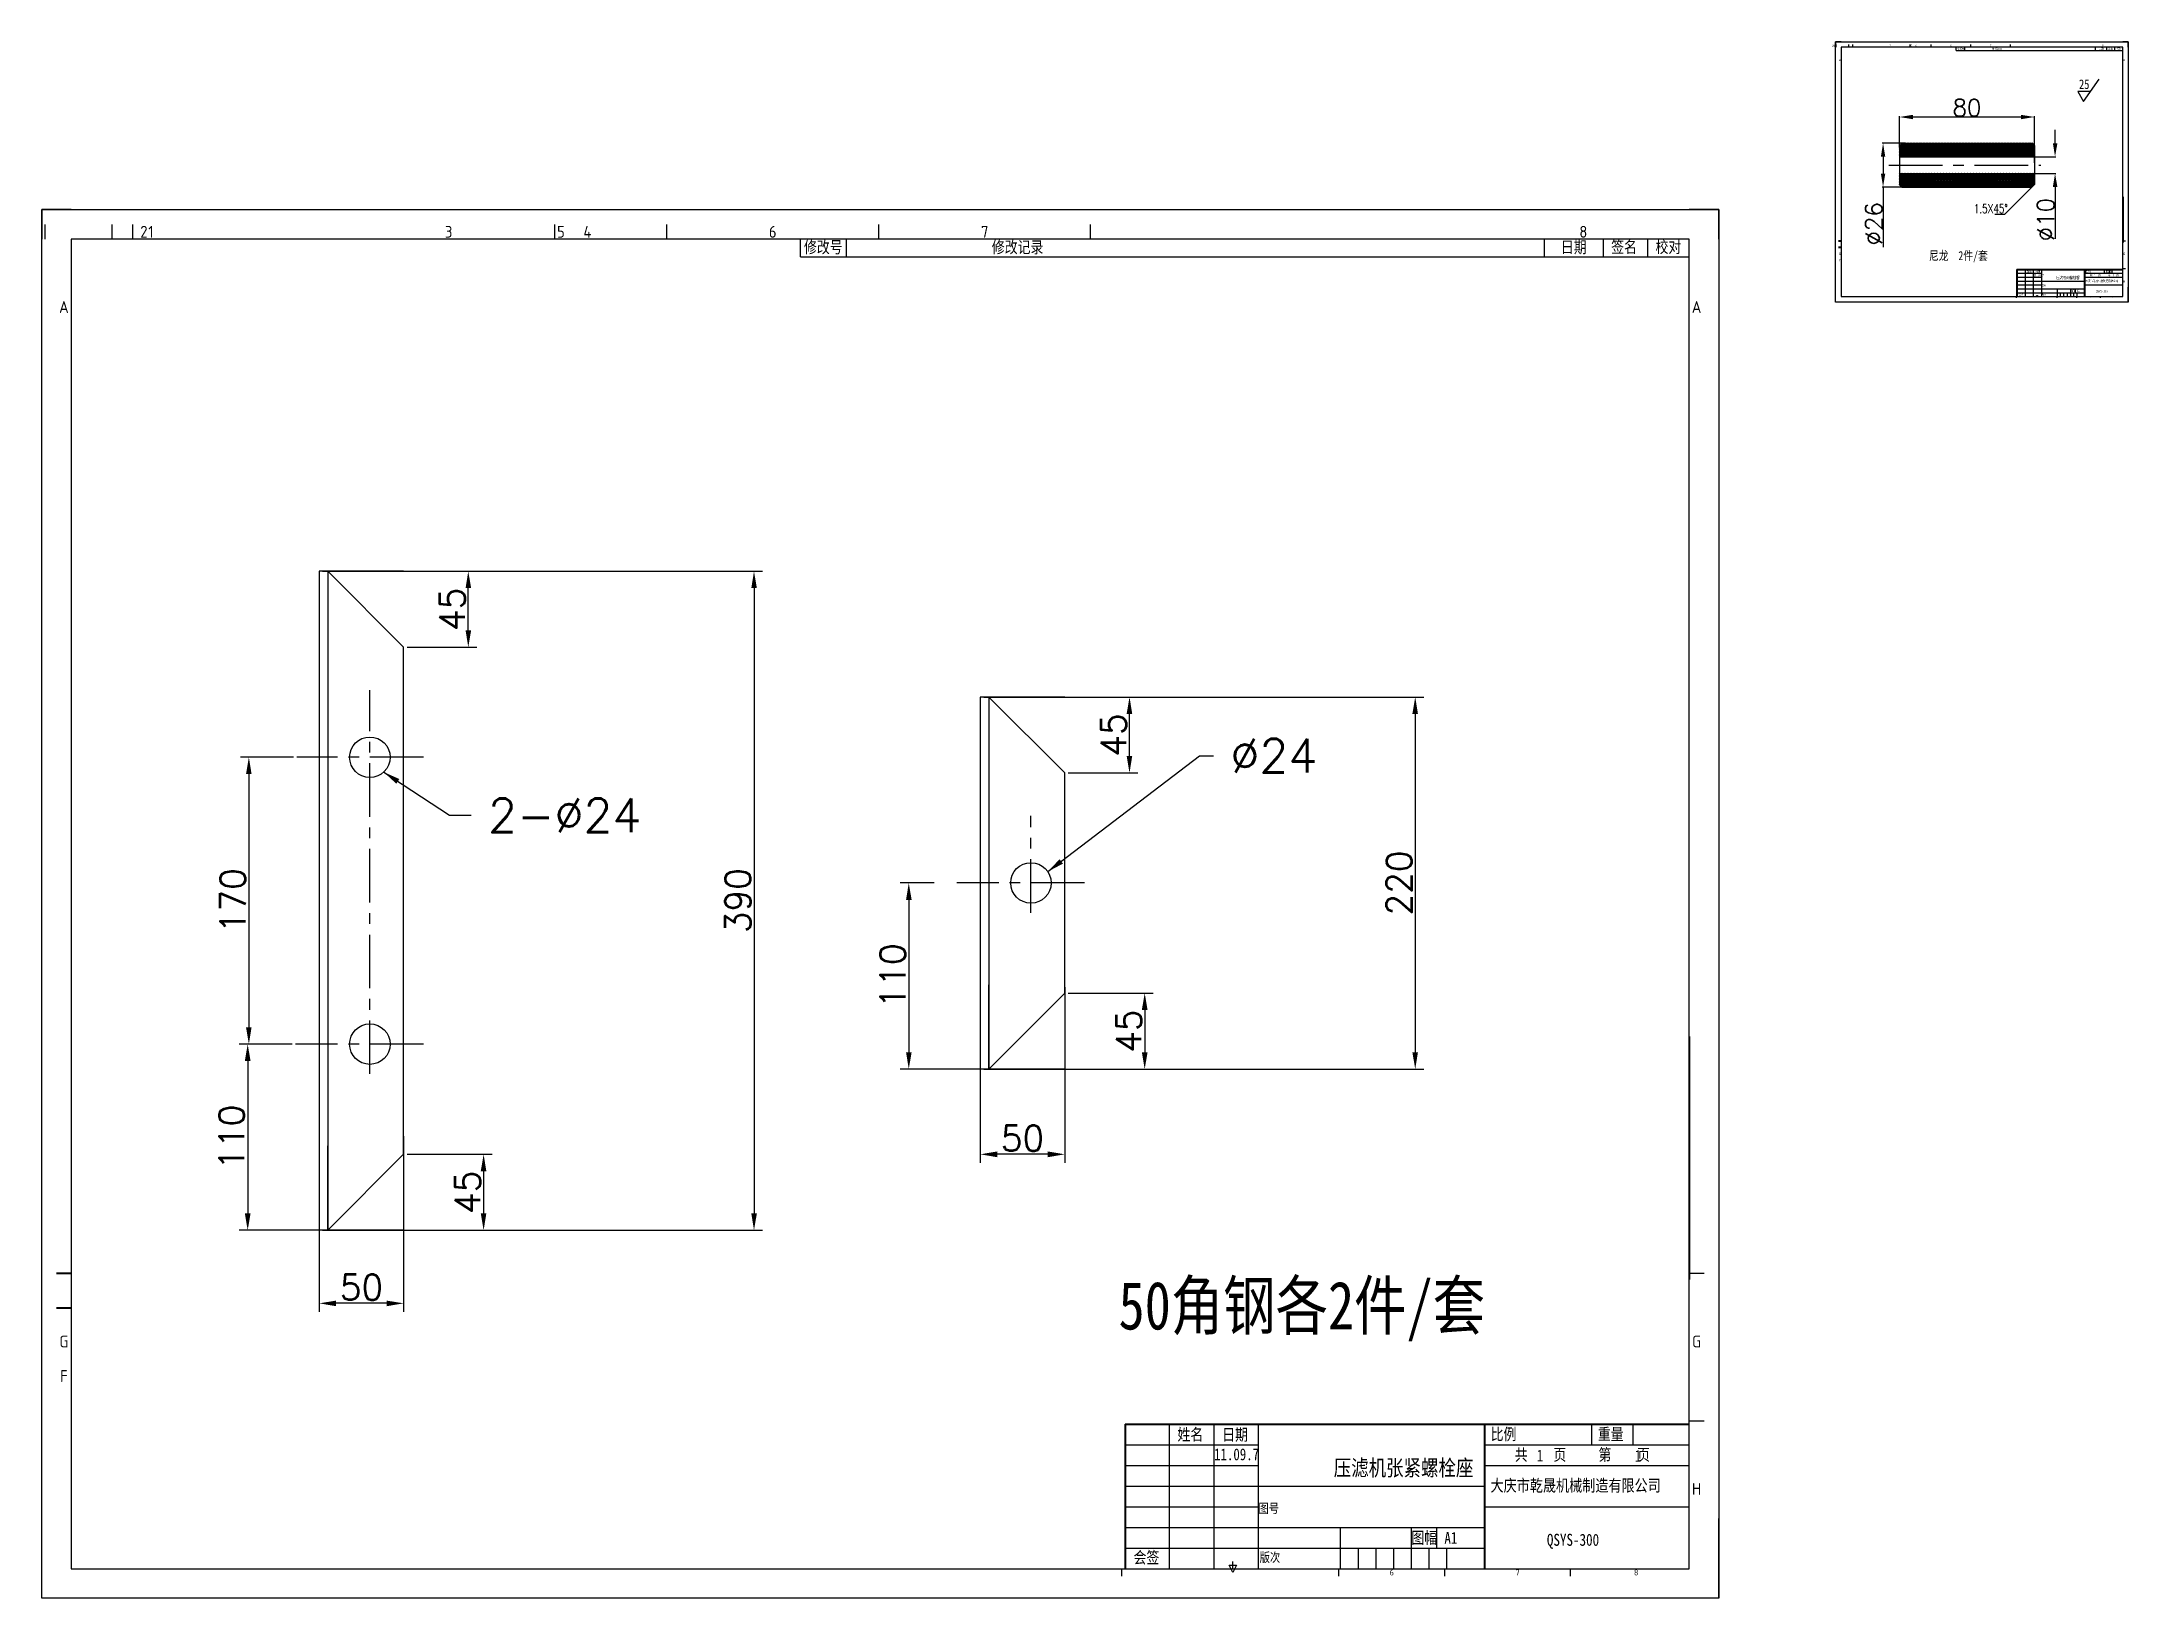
# Model space of a CAD drawing. Header units: inches. Extents: x -166203 to -65610, y -6981 to 11093.
# Drawn here: x -83661 to -82425, y 2 to 925 of the extents above; entities that cross this region are included whole.
import ezdxf
from ezdxf.enums import TextEntityAlignment as Align

# ---------------------------------------------------------------- set-up
doc = ezdxf.new("R2010")
doc.units = ezdxf.units.IN
doc.header["$MEASUREMENT"] = 0
doc.linetypes.add('CENTERX2', pattern=[101.6, 63.5, -12.7, 12.7, -12.7])
doc.layers.get('0').update_dxf_attribs({"lineweight": 25})
doc.layers.get('Defpoints').update_dxf_attribs({"color": 5})
doc.layers.add('BODY', color=4, linetype='Continuous', lineweight=50)
doc.layers.add('图层2', color=3, linetype='Continuous', lineweight=40)
doc.layers.add('FRAME035', color=2, linetype='Continuous')
doc.layers.add('中心线', color=1, linetype='CENTERX2')
doc.styles.add('ISOCP', font='isocp.shx')
doc.styles.get("Standard").update_dxf_attribs({"font": 'txt.shx', "bigfont": 'whgtxt.shx'})
doc.styles.add('STYLE1', font='SIMFANG.TTF', dxfattribs={"width": 0.8, "height": 4})
doc.styles.add('宋体', font='txt.shx', dxfattribs={"width": 0.7, "bigfont": 'whgtxt.shx'})
doc.dimstyles.get("Standard").update_dxf_attribs({"dimtxt": 15, "dimasz": 10, "dimexe": 5, "dimexo": 2, "dimgap": 2, "dimtad": 1, "dimdec": 0, "dimzin": 0, "dimdsep": 46, "dimtxsty": 'Standard', "dimcen": 0.09, "dimclrd": 4, "dimclre": 4, "dimclrt": 4, "dimadec": 1, "dimazin": 0, "dimtfac": 1, "dimtdec": 0, "dimtofl": 0, "dimtmove": 0, "dimatfit": 3, "dimfxl": 0, "dimtolj": 1, "dimtzin": 0, "dimarcsym": 0})
doc.dimstyles.new('副本 Standard', dxfattribs={"dimtxt": 10, "dimasz": 8, "dimexe": 0.5, "dimexo": 0.2, "dimgap": 0.5, "dimtad": 1, "dimdec": 0, "dimzin": 0, "dimdsep": 46, "dimtxsty": 'Standard', "dimcen": 0.09, "dimclrd": 4, "dimclre": 4, "dimclrt": 4, "dimadec": 0, "dimazin": 0, "dimtfac": 1, "dimtdec": 0, "dimtofl": 0, "dimtmove": 0, "dimatfit": 3, "dimfxl": 0, "dimtolj": 1, "dimtzin": 0, "dimarcsym": 0})

msp = doc.modelspace()

# ---------------------------------------------------------------- texts
at = {"color": 3, "linetype": 'Continuous', "style": 'ISOCP'}
for s, height, p in [('2', 1.31, (-82599.8, 922.3)), ('1', 1.31, (-82599, 922.3)), ('3', 1.31, (-82565.9, 922.3)), ('5', 1.31, (-82553.4, 922.3)), ('4', 1.31, (-82550.5, 922.3)), ('6', 1.31, (-82529.9, 922.3)), ('7', 1.31, (-82506.4, 922.3)), ('8', 1.31, (-82439.9, 922.3)), ('A', 1.31, (-82595.7, 913.9)), ('A', 1.31, (-82427.3, 913.9)), ('2', 7, (-83600.6, 812.1)), ('1', 7, (-83596.4, 812.1)), ('3', 7, (-83420, 812.1)), ('5', 7, (-83353.5, 812.1)), ('4', 7, (-83337.8, 812.1)), ('6', 7, (-83228, 812.1)), ('7', 7, (-83102.4, 812.1)), ('8', 7, (-82747.7, 812.1)), ('G', 1.31, (-82427.3, 799)), ('H', 1.31, (-82427.3, 782.6)), ('A', 7, (-83648, 767.5)), ('A', 7, (-82680.6, 767.5)), ('6', 0.656, (-82461.1, 773.3)), ('7', 0.656, (-82447.2, 773.3)), ('8', 0.656, (-82434, 773.3)), ('G', 7, (-82680.6, 154.5)), ('H', 7, (-82680.6, 67.1)), ('6', 3.5, (-82861.2, 17.6)), ('7', 3.5, (-82786.7, 17.6)), ('8', 3.5, (-82716.4, 17.6))]:
    msp.add_text(s, height=height, dxfattribs=at).set_placement(p, align=Align.MIDDLE)
at = {"color": 3, "linetype": 'Continuous', "style": 'STYLE1', "width": 0.8}
for s, height, p in [('修改号', 1.31, (-82526.4, 919.9)), ('修改记录', 1.31, (-82505.6, 919.9)), ('日期', 1.31, (-82442.3, 919.9)), ('签名', 1.31, (-82436.8, 919.9)), ('校对', 1.31, (-82431.8, 919.9)), ('25', 5.69, (-82454, 896.7)), ('修改号', 7, (-83209.5, 799.5)), ('修改记录', 7, (-83098.2, 799.5)), ('日期', 7, (-82761, 799.5)), ('签名', 7, (-82731.2, 799.6)), ('校对', 7, (-82704.9, 799.6)), ('尼龙  2件/套', 5.33, (-82542.9, 795.3)), ('姓名', 1.31, (-82485, 788)), ('11.09.7', 1.31, (-82480.9, 785.7)), ('日期', 1.31, (-82480, 788)), ('图号', 1.05, (-82476, 779.9)), ('压滤机调偏挡辊', 1.78, (-82467.6, 784)), ('大庆市乾晟机械制造有限公司', 1.334, (-82450.2, 782.3)), ('比例', 1.31, (-82450.2, 788)), ('1', 1.31, (-82445, 785.6)), ('重量', 1.31, (-82438.2, 788)), ('1', 1.31, (-82434.1, 785.6)), ('会签', 1.31, (-82489.8, 774.3)), ('版次', 1.05, (-82475.8, 774.5)), ('图幅', 1.31, (-82459, 776.5)), ('A1', 1.31, (-82455.3, 776.5)), ('QSYS-300', 1.33, (-82443.9, 776.2)), ('50角钢各2件/套', 28.45, (-83023.1, 161.6)), ('姓名', 7, (-82988.2, 95.9)), ('日期', 7, (-82961.7, 95.8)), ('比例', 7, (-82802.6, 96.1)), ('重量', 7, (-82739.1, 96.1)), ('11.09.7', 7, (-82966.5, 84.1)), ('1', 7, (-82775.3, 83.4)), ('1', 7, (-82717.2, 83.2)), ('压滤机张紧螺栓座', 9.48, (-82895.6, 74.9)), ('大庆市乾晟机械制造有限公司', 7.113, (-82802.7, 65.6)), ('图号', 5.6, (-82940.2, 52.8)), ('图幅', 7, (-82849.6, 34.7)), ('A1', 7, (-82830, 34.6)), ('QSYS-300', 7.11, (-82769.3, 33.4)), ('会签', 7, (-83014.2, 23)), ('版次', 5.6, (-82939.5, 23.8))]:
    msp.add_text(s, height=height, dxfattribs=at).set_placement(p)
at = {"color": 2, "linetype": 'Continuous', "style": 'STYLE1', "width": 0.8}
for height, p in [(1.312, (-82447.5, 785.7)), (6.998, (-82788.3, 83.9))]:
    msp.add_text('共    页     第    页', height=height, dxfattribs=at).set_placement(p)
at = {"ltscale": 0.5, "insert": (-82516.3, 828.5), "char_height": 5.397, "width": 12.911, "attachment_point": 1, "style": '宋体'}
msp.add_mtext('1.5{\\fArial|b0|i0|c0|p32;X}45%%d', dxfattribs=at)
at = {"color": 4, "ltscale": 0.5, "char_height": 20, "width": 25, "attachment_point": 1}
for s, insert in [('\\A1;%%C24', (-82956.8, 511.6)), ('\\A1;2-%%C24', (-83396.7, 476.3))]:
    msp.add_mtext(s, dxfattribs=dict(at, insert=insert))
at = {"layer": '图层2', "color": 3, "linetype": 'Continuous', "style": 'ISOCP'}
for s, height, p in [('G', 1.31, (-82595.7, 799)), ('F', 1.31, (-82595.7, 795.1)), ('G', 7, (-83648, 154.5)), ('F', 7, (-83648, 134))]:
    msp.add_text(s, height=height, dxfattribs=at).set_placement(p, align=Align.MIDDLE)

# ---------------------------------------------------------------- blocks, each defined once
blk = doc.blocks.new('*D174')
at = {"color": 4, "lineweight": -2, "ltscale": 0.5}
for p, q in [((-83494.7, 610.9), (-83234.1, 610.9)), ((-83239.1, 600.9), (-83239.1, 230.4)), ((-83494.7, 220.4), (-83234.1, 220.4))]:
    blk.add_line(p, q, dxfattribs=at)
at = {"color": 4, "ltscale": 0.5}
for points in [[(-83240.7, 600.9), (-83237.4, 600.9), (-83239.1, 610.9)], [(-83240.7, 230.4), (-83237.4, 230.4), (-83239.1, 220.4)]]:
    blk.add_solid(points, dxfattribs=at)
at = {"layer": 'Defpoints', "color": 0, "ltscale": 0.5}
for p in [(-83496.7, 610.9), (-83496.7, 220.4), (-83239.1, 220.4)]:
    blk.add_point(p, dxfattribs=at)
at = {"color": 4, "ltscale": 0.5, "insert": (-83248.6, 415.7), "char_height": 15, "attachment_point": 5, "rotation": 90}
blk.add_mtext('\\A1;390', dxfattribs=at)
blk = doc.blocks.new('*D175')
at = {"color": 4, "lineweight": -2, "ltscale": 0.5}
for p, q in [((-83511.9, 500.7), (-83543.4, 500.7)), ((-83538.4, 490.7), (-83538.4, 340.7)), ((-83512.7, 330.7), (-83543.4, 330.7))]:
    blk.add_line(p, q, dxfattribs=at)
at = {"color": 4, "ltscale": 0.5}
for points in [[(-83540.1, 490.7), (-83536.8, 490.7), (-83538.4, 500.7)], [(-83540.1, 340.7), (-83536.8, 340.7), (-83538.4, 330.7)]]:
    blk.add_solid(points, dxfattribs=at)
at = {"layer": 'Defpoints', "color": 0, "ltscale": 0.5}
for p in [(-83509.9, 500.7), (-83538.4, 330.7), (-83510.7, 330.7)]:
    blk.add_point(p, dxfattribs=at)
at = {"color": 4, "ltscale": 0.5, "insert": (-83547.9, 415.7), "char_height": 15, "attachment_point": 5, "rotation": 90}
blk.add_mtext('\\A1;170', dxfattribs=at)
blk = doc.blocks.new('*D176')
at = {"color": 4, "lineweight": -2, "ltscale": 0.5}
for p, q in [((-83524, 330.7), (-83544.1, 330.7)), ((-83539.1, 320.7), (-83539.1, 230.4)), ((-83473.7, 220.4), (-83544.1, 220.4))]:
    blk.add_line(p, q, dxfattribs=at)
at = {"color": 4, "ltscale": 0.5}
for points in [[(-83540.8, 320.7), (-83537.4, 320.7), (-83539.1, 330.7)], [(-83540.8, 230.4), (-83537.4, 230.4), (-83539.1, 220.4)]]:
    blk.add_solid(points, dxfattribs=at)
at = {"layer": 'Defpoints', "color": 0, "ltscale": 0.5}
for p in [(-83522, 330.7), (-83539.1, 220.4), (-83471.7, 220.4)]:
    blk.add_point(p, dxfattribs=at)
at = {"color": 4, "ltscale": 0.5, "insert": (-83548.6, 275.5), "char_height": 15, "attachment_point": 5, "rotation": 90}
blk.add_mtext('\\A1;110', dxfattribs=at)
blk = doc.blocks.new('*D177')
at = {"color": 4, "lineweight": -2, "ltscale": 0.5}
for p, q in [((-83444.7, 610.9), (-83403.4, 610.9)), ((-83408.4, 575.9), (-83408.4, 600.9)), ((-83444.7, 565.9), (-83403.4, 565.9))]:
    blk.add_line(p, q, dxfattribs=at)
at = {"color": 4, "ltscale": 0.5}
for points in [[(-83410, 600.9), (-83406.7, 600.9), (-83408.4, 610.9)], [(-83410, 575.9), (-83406.7, 575.9), (-83408.4, 565.9)]]:
    blk.add_solid(points, dxfattribs=at)
at = {"layer": 'Defpoints', "color": 0, "ltscale": 0.5}
for p in [(-83446.7, 610.9), (-83408.4, 610.9), (-83446.7, 565.9)]:
    blk.add_point(p, dxfattribs=at)
at = {"color": 4, "ltscale": 0.5, "insert": (-83417.9, 588.4), "char_height": 15, "attachment_point": 5, "rotation": 90}
blk.add_mtext('\\A1;45', dxfattribs=at)
blk = doc.blocks.new('*D178')
at = {"color": 4, "lineweight": -2, "ltscale": 0.5}
for p, q in [((-83444.7, 265.4), (-83394.3, 265.4)), ((-83399.3, 255.4), (-83399.3, 230.4)), ((-83427.2, 220.4), (-83394.3, 220.4))]:
    blk.add_line(p, q, dxfattribs=at)
at = {"color": 4, "ltscale": 0.5}
for points in [[(-83401, 255.4), (-83397.7, 255.4), (-83399.3, 265.4)], [(-83401, 230.4), (-83397.7, 230.4), (-83399.3, 220.4)]]:
    blk.add_solid(points, dxfattribs=at)
at = {"layer": 'Defpoints', "color": 0, "ltscale": 0.5}
for p in [(-83446.7, 265.4), (-83429.2, 220.4), (-83399.3, 220.4)]:
    blk.add_point(p, dxfattribs=at)
at = {"color": 4, "ltscale": 0.5, "insert": (-83408.8, 242.9), "char_height": 15, "attachment_point": 5, "rotation": 90}
blk.add_mtext('\\A1;45', dxfattribs=at)
blk = doc.blocks.new('*D179')
at = {"color": 4, "lineweight": -2, "ltscale": 0.5}
for p, q in [((-83496.7, 276.1), (-83496.7, 172.1)), ((-83446.7, 276.1), (-83446.7, 172.1)), ((-83456.7, 177.1), (-83486.7, 177.1))]:
    blk.add_line(p, q, dxfattribs=at)
at = {"color": 4, "ltscale": 0.5}
for points in [[(-83486.7, 178.7), (-83486.7, 175.4), (-83496.7, 177.1)], [(-83456.7, 178.7), (-83456.7, 175.4), (-83446.7, 177.1)]]:
    blk.add_solid(points, dxfattribs=at)
at = {"layer": 'Defpoints', "color": 0, "ltscale": 0.5}
for p in [(-83496.7, 278.1), (-83446.7, 278.1), (-83496.7, 177.1)]:
    blk.add_point(p, dxfattribs=at)
at = {"color": 4, "ltscale": 0.5, "insert": (-83471.7, 186.6), "char_height": 15, "attachment_point": 5}
blk.add_mtext('\\A1;50', dxfattribs=at)
blk = doc.blocks.new('*D180')
at = {"color": 4, "lineweight": -2, "ltscale": 0.5}
for p, q in [((-83103, 536.4), (-82842.3, 536.4)), ((-82847.3, 526.4), (-82847.3, 325.9)), ((-83103, 315.9), (-82842.3, 315.9))]:
    blk.add_line(p, q, dxfattribs=at)
at = {"color": 4, "ltscale": 0.5}
for points in [[(-82849, 526.4), (-82845.7, 526.4), (-82847.3, 536.4)], [(-82849, 325.9), (-82845.7, 325.9), (-82847.3, 315.9)]]:
    blk.add_solid(points, dxfattribs=at)
at = {"layer": 'Defpoints', "color": 0, "ltscale": 0.5}
for p in [(-83105, 536.4), (-83105, 315.9), (-82847.3, 315.9)]:
    blk.add_point(p, dxfattribs=at)
at = {"color": 4, "ltscale": 0.5, "insert": (-82856.8, 426.2), "char_height": 15, "attachment_point": 5, "rotation": 90}
blk.add_mtext('\\A1;220', dxfattribs=at)
blk = doc.blocks.new('*D181')
at = {"color": 4, "lineweight": -2, "ltscale": 0.5}
for p, q in [((-83132.3, 426.2), (-83152.4, 426.2)), ((-83147.4, 416.2), (-83147.4, 325.9)), ((-83082, 315.9), (-83152.4, 315.9))]:
    blk.add_line(p, q, dxfattribs=at)
at = {"color": 4, "ltscale": 0.5}
for points in [[(-83149, 416.2), (-83145.7, 416.2), (-83147.4, 426.2)], [(-83149, 325.9), (-83145.7, 325.9), (-83147.4, 315.9)]]:
    blk.add_solid(points, dxfattribs=at)
at = {"layer": 'Defpoints', "color": 0, "ltscale": 0.5}
for p in [(-83130.3, 426.2), (-83147.4, 315.9), (-83080, 315.9)]:
    blk.add_point(p, dxfattribs=at)
at = {"color": 4, "ltscale": 0.5, "insert": (-83156.9, 371.1), "char_height": 15, "attachment_point": 5, "rotation": 90}
blk.add_mtext('\\A1;110', dxfattribs=at)
blk = doc.blocks.new('*D182')
at = {"color": 4, "lineweight": -2, "ltscale": 0.5}
for p, q in [((-83053, 536.4), (-83011.6, 536.4)), ((-83016.6, 501.4), (-83016.6, 526.4)), ((-83053, 491.4), (-83011.6, 491.4))]:
    blk.add_line(p, q, dxfattribs=at)
at = {"color": 4, "ltscale": 0.5}
for points in [[(-83018.3, 526.4), (-83015, 526.4), (-83016.6, 536.4)], [(-83018.3, 501.4), (-83015, 501.4), (-83016.6, 491.4)]]:
    blk.add_solid(points, dxfattribs=at)
at = {"layer": 'Defpoints', "color": 0, "ltscale": 0.5}
for p in [(-83055, 536.4), (-83016.6, 536.4), (-83055, 491.4)]:
    blk.add_point(p, dxfattribs=at)
at = {"color": 4, "ltscale": 0.5, "insert": (-83026.1, 513.9), "char_height": 15, "attachment_point": 5, "rotation": 90}
blk.add_mtext('\\A1;45', dxfattribs=at)
blk = doc.blocks.new('*D183')
at = {"color": 4, "lineweight": -2, "ltscale": 0.5}
for p, q in [((-83053, 360.9), (-83002.6, 360.9)), ((-83007.6, 350.9), (-83007.6, 325.9)), ((-83035.5, 315.9), (-83002.6, 315.9))]:
    blk.add_line(p, q, dxfattribs=at)
at = {"color": 4, "ltscale": 0.5}
for points in [[(-83009.3, 350.9), (-83005.9, 350.9), (-83007.6, 360.9)], [(-83009.3, 325.9), (-83005.9, 325.9), (-83007.6, 315.9)]]:
    blk.add_solid(points, dxfattribs=at)
at = {"layer": 'Defpoints', "color": 0, "ltscale": 0.5}
for p in [(-83055, 360.9), (-83037.5, 315.9), (-83007.6, 315.9)]:
    blk.add_point(p, dxfattribs=at)
at = {"color": 4, "ltscale": 0.5, "insert": (-83017.1, 338.4), "char_height": 15, "attachment_point": 5, "rotation": 90}
blk.add_mtext('\\A1;45', dxfattribs=at)
blk = doc.blocks.new('*D184')
at = {"color": 4, "lineweight": -2, "ltscale": 0.5}
for p, q in [((-83105, 364.5), (-83105, 260.4)), ((-83055, 364.5), (-83055, 260.4)), ((-83065, 265.4), (-83095, 265.4))]:
    blk.add_line(p, q, dxfattribs=at)
at = {"color": 4, "ltscale": 0.5}
for points in [[(-83095, 267.1), (-83095, 263.7), (-83105, 265.4)], [(-83065, 267.1), (-83065, 263.7), (-83055, 265.4)]]:
    blk.add_solid(points, dxfattribs=at)
at = {"layer": 'Defpoints', "color": 0, "ltscale": 0.5}
for p in [(-83105, 366.5), (-83055, 366.5), (-83105, 265.4)]:
    blk.add_point(p, dxfattribs=at)
at = {"color": 4, "ltscale": 0.5, "insert": (-83080, 274.9), "char_height": 15, "attachment_point": 5}
blk.add_mtext('\\A1;50', dxfattribs=at)
blk = doc.blocks.new('*D193')
at = {"color": 4, "lineweight": -2, "ltscale": 0.5}
for p, q in [((-82560.4, 862), (-82560.4, 880.6)), ((-82488.4, 880.1), (-82552.4, 880.1)), ((-82480.4, 853), (-82480.4, 880.6))]:
    blk.add_line(p, q, dxfattribs=at)
at = {"color": 4, "ltscale": 0.5}
for points in [[(-82552.4, 881.4), (-82552.4, 878.8), (-82560.4, 880.1)], [(-82488.4, 881.4), (-82488.4, 878.8), (-82480.4, 880.1)]]:
    blk.add_solid(points, dxfattribs=at)
at = {"layer": 'Defpoints', "color": 0, "ltscale": 0.5}
for p in [(-82560.4, 880.1), (-82560.4, 861.8), (-82480.4, 852.8)]:
    blk.add_point(p, dxfattribs=at)
at = {"color": 4, "ltscale": 0.5, "insert": (-82520.4, 885.6), "char_height": 10, "attachment_point": 5}
blk.add_mtext('\\A1;80', dxfattribs=at)
blk = doc.blocks.new('*D194')
at = {"color": 4, "lineweight": -2, "ltscale": 0.5}
for p, q in [((-82557, 864.6), (-82570.6, 864.6)), ((-82570.1, 856.6), (-82570.1, 846.6)), ((-82557, 838.6), (-82570.6, 838.6)), ((-82570.1, 838.6), (-82570.1, 803))]:
    blk.add_line(p, q, dxfattribs=at)
at = {"color": 4, "ltscale": 0.5}
for points in [[(-82571.4, 856.6), (-82568.8, 856.6), (-82570.1, 864.6)], [(-82571.4, 846.6), (-82568.8, 846.6), (-82570.1, 838.6)]]:
    blk.add_solid(points, dxfattribs=at)
at = {"layer": 'Defpoints', "color": 0, "ltscale": 0.5}
for p in [(-82556.8, 864.6), (-82570.1, 838.6), (-82556.8, 838.6)]:
    blk.add_point(p, dxfattribs=at)
at = {"color": 4, "ltscale": 0.5, "insert": (-82575.6, 816.8), "char_height": 10, "attachment_point": 5, "rotation": 90}
blk.add_mtext('\\A1;%%C26', dxfattribs=at)
blk = doc.blocks.new('*D195')
at = {"color": 4, "lineweight": -2, "ltscale": 0.5}
for p, q in [((-82468.2, 864.6), (-82468.2, 872.6)), ((-82513.5, 856.6), (-82467.7, 856.6)), ((-82513.5, 846.6), (-82467.7, 846.6)), ((-82468.2, 838.6), (-82468.2, 808))]:
    blk.add_line(p, q, dxfattribs=at)
at = {"color": 4, "ltscale": 0.5}
for points in [[(-82469.5, 864.6), (-82466.8, 864.6), (-82468.2, 856.6)], [(-82469.5, 838.6), (-82466.8, 838.6), (-82468.2, 846.6)]]:
    blk.add_solid(points, dxfattribs=at)
at = {"layer": 'Defpoints', "color": 0, "ltscale": 0.5}
for p in [(-82513.7, 856.6), (-82513.7, 846.6), (-82468.2, 846.6)]:
    blk.add_point(p, dxfattribs=at)
at = {"color": 4, "ltscale": 0.5, "insert": (-82473.7, 819.3), "char_height": 10, "attachment_point": 5, "rotation": 90}
blk.add_mtext('\\A1;%%C10', dxfattribs=at)

# ---------------------------------------------------------------- dimensions: what is measured, and where the dimension line sits
at = {"ltscale": 0.5}
for base, p1, p2, dimstyle, picture, middle in [((-82560.4, 880.1), (-82480.4, 852.8), (-82560.4, 861.8), '副本 Standard', '*D193', (-82520.4, 885.6)), ((-83105, 265.4), (-83055, 366.5), (-83105, 366.5), 'Standard', '*D184', (-83080, 274.9)), ((-83496.7, 177.1), (-83446.7, 278.1), (-83496.7, 278.1), 'Standard', '*D179', (-83471.7, 186.6))]:
    dim = msp.add_linear_dim(base=base, p1=p1, p2=p2, dimstyle=dimstyle, dxfattribs=at)
    dim.commit()
    dim.dimension.update_dxf_attribs({"geometry": picture, "text_midpoint": middle})
for base, p1, p2, picture, middle in [((-82468.2, 846.6), (-82513.7, 856.6), (-82513.7, 846.6), '*D195', (-82473.7, 819.3)), ((-82570.1, 838.6), (-82556.8, 864.6), (-82556.8, 838.6), '*D194', (-82575.6, 816.8))]:
    dim = msp.add_linear_dim(base=base, p1=p1, p2=p2, angle=90, text='%%C<>', dimstyle='副本 Standard', dxfattribs=at)
    dim.commit()
    dim.dimension.update_dxf_attribs({"geometry": picture, "text_midpoint": middle})
for base, p1, p2, picture, middle in [((-83239.0757, 220.4156), (-83496.7008, 610.9028), (-83496.7008, 220.4156), '*D174', (-83248.5757, 415.6592)), ((-83408.4, 610.9), (-83446.7, 565.9), (-83446.7, 610.9), '*D177', (-83417.9, 588.4)), ((-82847.333, 315.9484), (-83104.9581, 536.4355), (-83104.9581, 315.9484), '*D180', (-82856.833, 426.1919)), ((-83016.6, 536.4), (-83055, 491.4), (-83055, 536.4), '*D182', (-83026.1, 513.9)), ((-83538.4, 330.7), (-83509.9, 500.7), (-83510.7, 330.7), '*D175', (-83547.9, 415.7)), ((-83147.4, 315.9), (-83130.3, 426.2), (-83080, 315.9), '*D181', (-83156.9, 371.1)), ((-83007.6, 315.9), (-83055, 360.9), (-83037.5, 315.9), '*D183', (-83017.1, 338.4)), ((-83539.1, 220.4), (-83522, 330.7), (-83471.7, 220.4), '*D176', (-83548.6, 275.5)), ((-83399.3, 220.4), (-83446.7, 265.4), (-83429.2, 220.4), '*D178', (-83408.8, 242.9))]:
    dim = msp.add_linear_dim(base=base, p1=p1, p2=p2, angle=90, dimstyle='Standard', dxfattribs=at)
    dim.commit()
    dim.dimension.update_dxf_attribs({"geometry": picture, "text_midpoint": middle})

# ---------------------------------------------------------------- hatches: boundary and pattern name
at = {"layer": 'BODY', "ltscale": 0.5}
h = msp.add_hatch(dxfattribs=at)
h.set_pattern_fill('ANSI37', color=256, scale=10, style=0)
h.set_pattern_definition([(45, (-1238.1307, 455.3753), (-0.883883476, 0.883883476), []), (135, (-1238.1307, 455.3753), (-0.883883476, -0.883883476), [])])
h.paths.add_polyline_path([(-82558.9, 864.6), (-82560.4, 863.1), (-82560.4, 856.6), (-82480.4, 856.6), (-82480.4, 863.1), (-82481.9, 864.6)])
h.paths.add_polyline_path([(-82481.9, 838.6), (-82480.4, 840.1), (-82480.4, 846.6), (-82560.4, 846.6), (-82560.4, 840.1), (-82558.9, 838.6)])

# ---------------------------------------------------------------- linework, layer by layer
at = {"color": 3, "linetype": 'Continuous'}
for p, q in [((-82598.2, 924.7), (-82598.2, 921.4)), ((-82594.9, 924.7), (-82598.2, 924.7)), ((-82597.8, 921.4), (-82597.8, 923.1)), ((-82590.3, 921.4), (-82590.3, 923.1)), ((-82588, 921.4), (-82588, 923.1)), ((-82554.1, 921.4), (-82554.1, 923.1)), ((-82541.7, 921.4), (-82541.7, 923.1)), ((-82518.1, 921.4), (-82518.1, 923.1)), ((-82494.6, 921.4), (-82494.6, 923.1)), ((-82424.8, 924.7), (-82428.1, 924.7)), ((-82424.8, 921.4), (-82424.8, 924.7)), ((-83661.1, 825.2), (-83661.1, 807.7)), ((-83643.6, 825.2), (-83661.1, 825.2)), ((-83659.1, 807.7), (-83659.1, 816.5)), ((-83619.4, 807.7), (-83619.4, 816.5)), ((-83607.2, 807.7), (-83607.2, 816.5)), ((-83357.2, 807.7), (-83357.2, 816.5)), ((-83290.7, 807.7), (-83290.7, 816.5)), ((-83165.2, 807.7), (-83165.2, 816.5)), ((-83039.7, 807.7), (-83039.7, 816.5)), ((-82667.5, 825.2), (-82685, 825.2)), ((-82667.5, 807.7), (-82667.5, 825.2)), ((-82426.5, 806.5), (-82428.1, 806.5)), ((-82490.8, 787.5), (-82476, 787.5)), ((-82490.8, 785.2), (-82476, 785.2)), ((-82490.8, 782.9), (-82476, 782.9)), ((-82490.8, 780.6), (-82476, 780.6)), ((-82485.8, 773.7), (-82485.8, 789.8)), ((-82480.9, 773.7), (-82480.9, 789.8)), ((-82450.8, 787.5), (-82428.1, 787.5)), ((-82450.8, 785.2), (-82428.1, 785.2)), ((-82438.9, 787.5), (-82438.9, 789.8)), ((-82434.3, 787.5), (-82434.3, 789.8)), ((-82426.5, 790.1), (-82428.1, 790.1)), ((-82491.1, 772.9), (-82491.1, 773.7)), ((-82490.8, 778.3), (-82476, 778.3)), ((-82490.8, 776), (-82450.8, 776)), ((-82478.8, 773.3), (-82479.2, 774.1)), ((-82479.2, 774.1), (-82478.4, 774.1)), ((-82478.8, 773.7), (-82478.8, 774.5)), ((-82478.4, 774.1), (-82478.8, 773.3)), ((-82467, 772.9), (-82467, 773.7)), ((-82466.8, 773.7), (-82466.8, 778.3)), ((-82464.9, 773.7), (-82464.9, 776)), ((-82462.9, 773.7), (-82462.9, 776)), ((-82460.9, 773.7), (-82460.9, 776)), ((-82458.9, 773.7), (-82458.9, 778.3)), ((-82457, 773.7), (-82457, 776)), ((-82456.2, 778.3), (-82456.2, 776)), ((-82455.3, 772.9), (-82455.3, 773.7)), ((-82455, 773.7), (-82455, 776)), ((-82441.3, 772.9), (-82441.3, 773.7)), ((-82424.8, 770.4), (-82428.1, 770.4)), ((-82424.8, 770.4), (-82424.8, 773.7)), ((-82676.2, 194.8), (-82685, 194.8)), ((-82993, 19.8), (-82993, 105.5)), ((-82966.5, 19.8), (-82966.5, 105.5)), ((-82742.7, 93.3), (-82742.7, 105.5)), ((-82718.2, 93.3), (-82718.2, 105.5)), ((-82676.2, 107.3), (-82685, 107.3)), ((-83019.2, 93.3), (-82940.2, 93.3)), ((-82806.3, 93.3), (-82685, 93.3)), ((-83019.2, 81), (-82940.2, 81)), ((-82806.3, 81), (-82685, 81)), ((-83019.2, 68.8), (-82940.2, 68.8)), ((-83019.2, 56.6), (-82940.2, 56.6)), ((-83019.2, 44.3), (-82940.2, 44.3)), ((-82891.5, 19.8), (-82891.5, 44.3)), ((-82849.5, 19.8), (-82849.5, 44.3)), ((-82834.8, 44.3), (-82834.8, 32.1)), ((-83019.2, 32.1), (-82806.3, 32.1)), ((-82881, 19.8), (-82881, 32.1)), ((-82870.5, 19.8), (-82870.5, 32.1)), ((-82860, 19.8), (-82860, 32.1)), ((-82839, 19.8), (-82839, 32.1)), ((-82828.5, 19.8), (-82828.5, 32.1)), ((-83021.1, 15.4), (-83021.1, 19.8)), ((-82955.4, 17.6), (-82957.6, 22)), ((-82957.6, 22), (-82953.2, 22)), ((-82955.4, 19.8), (-82955.4, 24.2)), ((-82953.2, 22), (-82955.4, 17.6)), ((-82892.6, 15.4), (-82892.6, 19.8)), ((-82829.8, 15.4), (-82829.8, 19.8)), ((-82755.3, 15.4), (-82755.3, 19.8)), ((-82667.5, 2.3), (-82667.5, 19.8)), ((-82667.5, 2.3), (-82685, 2.3))]:
    msp.add_line(p, q, dxfattribs=at)
at = {"color": 2, "linetype": 'Continuous'}
for p, q in [((-82428.1, 921.4), (-82594.9, 921.4)), ((-82594.9, 921.4), (-82594.9, 773.7)), ((-82526.8, 919.5), (-82526.8, 921.4)), ((-82526.8, 919.5), (-82428.1, 919.5)), ((-82521.7, 919.5), (-82521.7, 921.4)), ((-82444.2, 919.5), (-82444.2, 921.4)), ((-82437.6, 919.5), (-82437.6, 921.4)), ((-82432.7, 919.5), (-82432.7, 921.4)), ((-82428.1, 773.7), (-82428.1, 921.4)), ((-82685, 807.7), (-83643.6, 807.7)), ((-83643.6, 807.7), (-83643.6, 19.8)), ((-83211.6, 797.2), (-83211.6, 807.7)), ((-83184.3, 797.2), (-83184.3, 807.7)), ((-82770.7, 797.2), (-82770.7, 807.7)), ((-82735.7, 797.2), (-82735.7, 807.7)), ((-82709.5, 797.2), (-82709.5, 807.7)), ((-82685, 19.8), (-82685, 807.7)), ((-83211.6, 797.2), (-82685, 797.2)), ((-82490.8, 789.8), (-82428.1, 789.8)), ((-82476, 773.7), (-82476, 789.8)), ((-82476, 782.9), (-82450.8, 782.9)), ((-82450.8, 780.6), (-82428.1, 780.6)), ((-82424.8, 770.4), (-82424.8, 779.3)), ((-82594.9, 773.7), (-82428.1, 773.7)), ((-82476, 778.3), (-82450.8, 778.3)), ((-83019.2, 105.5), (-82685, 105.5)), ((-82940.2, 19.8), (-82940.2, 105.5)), ((-82940.2, 68.8), (-82806.3, 68.8)), ((-82806.3, 56.6), (-82685, 56.6)), ((-82667.5, 2.3), (-82667.5, 49.5)), ((-82940.2, 44.3), (-82806.3, 44.3)), ((-83643.6, 19.8), (-82685, 19.8))]:
    msp.add_line(p, q, dxfattribs=at)
at = {"ltscale": 0.5}
for p, q in [((-82451.3, 889.2), (-82442, 902.6)), ((-82447.2, 895.2), (-82454.7, 895.2)), ((-82454.7, 895.2), (-82451.3, 889.2)), ((-82558.9, 864.6), (-82560.4, 863.1)), ((-82560.4, 863.1), (-82560.4, 840.1)), ((-82560.4, 856.6), (-82560.4, 846.6)), ((-82560.4, 856.6), (-82480.4, 856.6)), ((-82558.9, 864.6), (-82481.9, 864.6)), ((-82481.9, 864.6), (-82480.4, 863.1)), ((-82480.4, 863.1), (-82480.4, 840.1)), ((-82560.4, 846.6), (-82480.4, 846.6)), ((-82558.9, 838.6), (-82560.4, 840.1)), ((-82558.9, 838.6), (-82481.9, 838.6)), ((-82481.9, 838.6), (-82498.2, 822.3)), ((-82480.4, 840.1), (-82481.9, 838.6)), ((-82498.2, 822.3), (-82503.9, 822.3)), ((-83446.7, 610.9), (-83496.7, 610.9)), ((-83496.7, 610.9), (-83496.7, 220.4)), ((-83491.7, 610.9), (-83491.7, 220.4)), ((-83491.7, 610.9), (-83446.7, 565.9)), ((-83446.7, 265.4), (-83446.7, 565.9)), ((-83055, 536.4), (-83105, 536.4)), ((-83105, 536.4), (-83105, 315.9)), ((-83100, 536.4), (-83100, 315.9)), ((-83100, 536.4), (-83055, 491.4)), ((-83055, 360.9), (-83055, 491.4)), ((-83100, 315.9), (-83100, 365.9)), ((-83055, 360.9), (-83100, 315.9)), ((-83055, 315.9), (-83105, 315.9)), ((-83491.7, 220.4), (-83491.7, 270.4)), ((-83446.7, 265.4), (-83491.7, 220.4)), ((-83446.7, 220.4), (-83496.7, 220.4))]:
    msp.add_line(p, q, dxfattribs=at)
for centre in [(-83466.7, 500.7), (-83075, 426.2), (-83466.7, 330.7)]:
    msp.add_circle(centre, 12, dxfattribs=at)
at = {"layer": 'FRAME035', "color": 3}
for p, q in [((-82598.2, 924.7), (-82424.8, 924.7)), ((-82598.2, 770.4), (-82598.2, 924.7)), ((-82424.8, 924.7), (-82424.8, 770.4)), ((-83661.1, 825.2), (-82667.5, 825.2)), ((-83661.1, 2.3), (-83661.1, 825.2)), ((-82667.5, 825.2), (-82667.5, 2.3)), ((-82424.8, 770.4), (-82598.2, 770.4)), ((-82667.5, 2.3), (-83661.1, 2.3))]:
    msp.add_line(p, q, dxfattribs=at)
at = {"layer": '中心线', "ltscale": 0.5}
for p, q in [((-82566.7, 851.6), (-82476.7, 851.6)), ((-83466.7, 313), (-83466.7, 540.4)), ((-83435, 500.7), (-83509.9, 500.7)), ((-83075, 408.5), (-83075, 465.9)), ((-83043.2, 426.2), (-83119, 426.2)), ((-83435, 330.7), (-83510.7, 330.7))]:
    msp.add_line(p, q, dxfattribs=at)
at = {"layer": '图层2', "ltscale": 2}
for p, q in [((-82428.1, 832.8), (-82428.1, 805.8)), ((-82490.8, 789.8), (-82490.8, 773.7)), ((-82450.8, 789.8), (-82450.8, 773.7)), ((-82685, 335.2), (-82685, 191.3)), ((-83019.2, 105.5), (-83019.2, 19.8)), ((-82806.3, 105.5), (-82806.3, 19.8))]:
    msp.add_line(p, q, dxfattribs=at)
at = {"layer": '图层2', "color": 3, "linetype": 'Continuous'}
for p, q in [((-82594.9, 806.5), (-82596.5, 806.5)), ((-82594.9, 802.7), (-82596.5, 802.7)), ((-83643.6, 194.8), (-83652.4, 194.8)), ((-83643.6, 174.2), (-83652.4, 174.2))]:
    msp.add_line(p, q, dxfattribs=at)
at = {"layer": '图层2', "ltscale": 10}
for p, q in [((-82490.8, 789.8), (-82428.1, 789.8)), ((-83019.2, 105.5), (-82685, 105.5))]:
    msp.add_line(p, q, dxfattribs=at)

msp.set_redraw_order([(e.dxf.handle, doc.entitydb.next_handle()) for e in msp.query("TEXT MTEXT ATTDEF DIMENSION ARC_DIMENSION")])  # texts and dimensions are drawn at this point

# ---------------------------------------------------------------- leaders
at = {"ltscale": 0.5, "annotation_type": 0, "has_hookline": 1, "hookline_direction": 0}
for points, text_width in [([(-83065, 432.9), (-82975.2, 501.6), (-82966.8, 501.6)], 53.3), ([(-83458.5, 491.9), (-83419.5, 466.3), (-83406.7, 466.3)], 93.3)]:
    msp.add_leader(points, dimstyle='Standard', override={"dimgap": 10, "dimtad": 0}, dxfattribs=dict(at, text_width=text_width))

doc.saveas('drawing.dxf')
